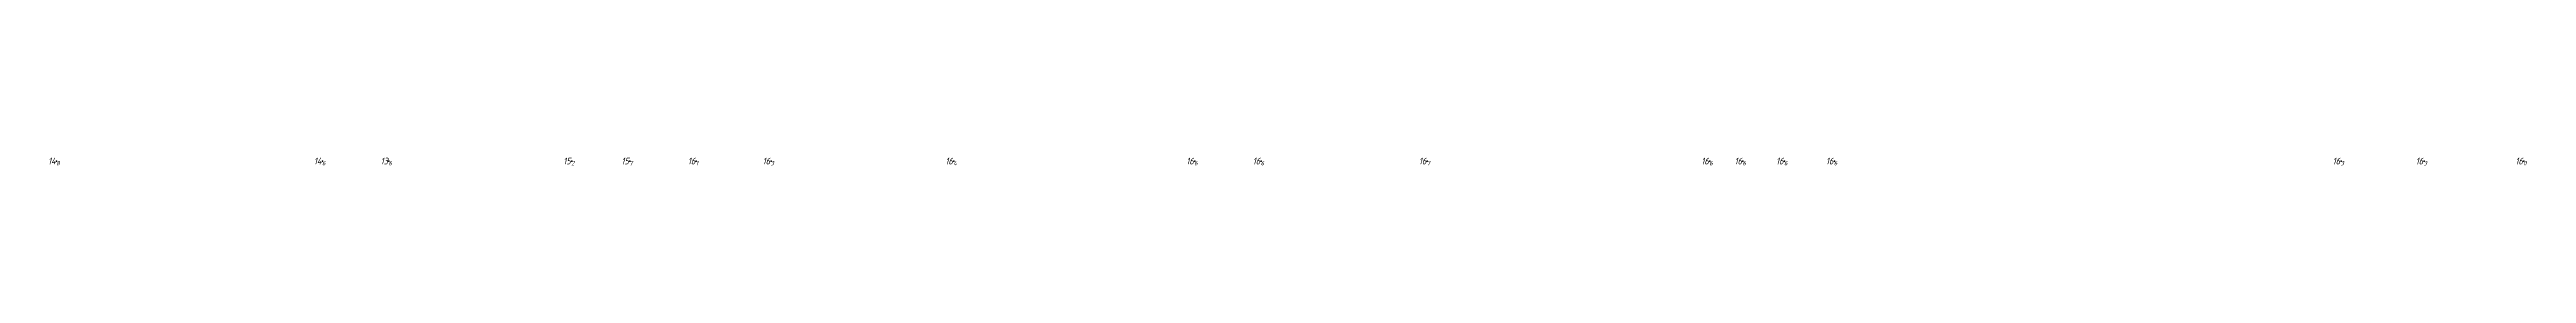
# Model space of a CAD drawing. Header units: metres. Extents: x 555406 to 556003, y 5031197 to 5031451.
# Drawn here: x 555419.1 to 555717.3, y 5031296.5 to 5031297.4 of the extents above; entities that cross this region are included whole.
import ezdxf
from ezdxf.enums import TextEntityAlignment as Align

# ---------------------------------------------------------------- set-up
doc = ezdxf.new("R2010")
doc.units = ezdxf.units.M
doc.layers.add('DEPTHS_TEXT', color=7, linetype='Continuous')
doc.layers.add('POINTS', color=8, linetype='Continuous')
doc.styles.add('ISO', font='iso')

msp = doc.modelspace()

# ---------------------------------------------------------------- texts
at = {"layer": 'DEPTHS_TEXT', "linetype": 'Continuous', "style": 'ISO', "oblique": 15}
for s, p in [('14', (555419.87, 5031297)), ('14', (555451.87, 5031297)), ('13', (555459.87, 5031297)), ('15', (555481.87, 5031297)), ('15', (555488.87, 5031297)), ('16', (555496.87, 5031297)), ('16', (555505.87, 5031297)), ('16', (555527.87, 5031297)), ('16', (555556.87, 5031297)), ('16', (555564.87, 5031297)), ('16', (555584.87, 5031297)), ('16', (555618.87, 5031297)), ('16', (555622.87, 5031297)), ('16', (555627.87, 5031297)), ('16', (555633.87, 5031297)), ('16', (555694.87, 5031297)), ('16', (555704.87, 5031297)), ('16', (555716.87, 5031297))]:
    msp.add_text(s, height=0.8, dxfattribs=at).set_placement(p, align=Align.MIDDLE_RIGHT)
for s, p in [('8', (555419.95, 5031297)), ('6', (555451.95, 5031297)), ('6', (555459.95, 5031297)), ('2', (555481.95, 5031297)), ('7', (555488.95, 5031297)), ('1', (555496.95, 5031297)), ('3', (555505.95, 5031297)), ('4', (555527.95, 5031297)), ('6', (555556.95, 5031297)), ('6', (555564.95, 5031297)), ('7', (555584.95, 5031297)), ('6', (555618.95, 5031297)), ('6', (555622.95, 5031297)), ('6', (555627.95, 5031297)), ('6', (555633.95, 5031297)), ('3', (555694.95, 5031297)), ('3', (555704.95, 5031297)), ('0', (555716.95, 5031297))]:
    msp.add_text(s, height=0.5, dxfattribs=at).set_placement(p, align=Align.TOP_LEFT)

# ---------------------------------------------------------------- linework, layer by layer
at = {"layer": 'POINTS', "linetype": 'Continuous'}
for p in [(555420, 5031297, 14.8), (555452, 5031297, 14.6), (555460, 5031297, 13.6), (555482, 5031297, 15.2), (555489, 5031297, 15.7), (555497, 5031297, 16.1), (555506, 5031297, 16.3), (555528, 5031297, 16.4), (555557, 5031297, 16.6), (555565, 5031297, 16.6), (555585, 5031297, 16.7), (555619, 5031297, 16.6), (555623, 5031297, 16.6), (555628, 5031297, 16.6), (555634, 5031297, 16.6), (555695, 5031297, 16.3), (555705, 5031297, 16.3), (555717, 5031297, 16)]:
    msp.add_point(p, dxfattribs=at)

msp.set_redraw_order([(e.dxf.handle, doc.entitydb.next_handle()) for e in msp.query("TEXT MTEXT ATTDEF DIMENSION ARC_DIMENSION")])  # texts and dimensions are drawn at this point

doc.saveas('drawing.dxf')
